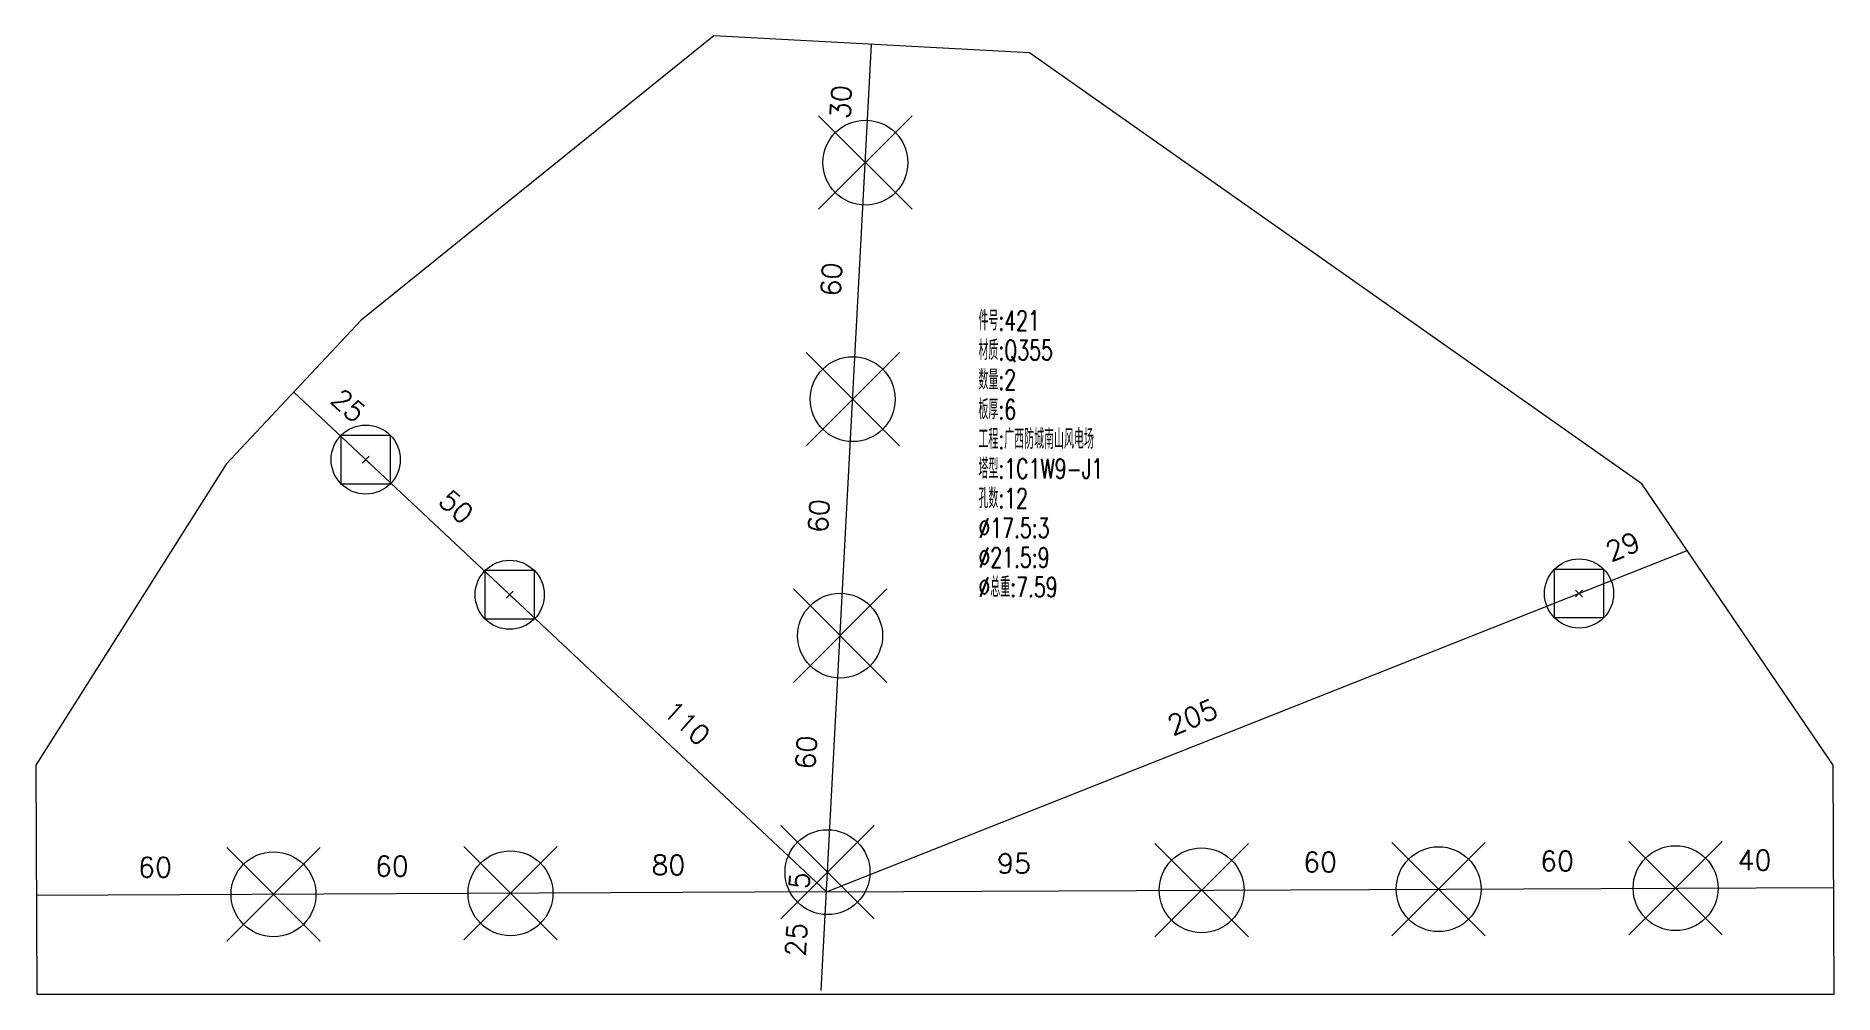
# Model space of a CAD drawing. Extents: x -105 to 10956, y -4548 to 9487.
# Drawn here: x 4138.7 to 4593.9, y 3789.5 to 4032.2 of the extents above; entities that cross this region are included whole.
import ezdxf
from ezdxf.enums import TextEntityAlignment as Align

# ---------------------------------------------------------------- set-up
doc = ezdxf.new("R2010")
doc.units = 0
doc.header["$MEASUREMENT"] = 0
doc.layers.add('1', color=7, linetype='CONTINUOUS', lineweight=25)
doc.layers.add('2', color=7, linetype='CONTINUOUS', lineweight=25)
doc.styles.get("Standard").update_dxf_attribs({"font": 'simplex.shx', "width": 0.7, "height": 3, "bigfont": 'gbhzfs.shx'})

msp = doc.modelspace()

# ---------------------------------------------------------------- texts
at = {"layer": '2', "color": 7, "linetype": 'Continuous', "lineweight": 13}
for s, rotation, p in [('30', 87, (4346.471, 4015.24367)), ('60', 87, (4344.07469, 3970.30752)), ('25', 318, (4215.1004, 3935.61559)), ('50', 318, (4242.44158, 3909.95024)), ('60', 87, (4340.87965, 3910.39265)), ('29', 22, (4541.95266, 3899.18126)), ('110', 318, (4300.76943, 3855.19745)), ('205', 22, (4432.98631, 3855.95292)), ('60', 87, (4337.6846, 3850.47777)), ('5', 87, (4335.95397, 3818.02384)), ('25', 87, (4335.15523, 3803.04513))]:
    msp.add_text(s, height=5, rotation=rotation, dxfattribs=at).set_placement(p, align=Align.BOTTOM_CENTER)
for s, p in [('60', (4228.80452, 3817.88819)), ('80', (4298.80389, 3818.19332)), ('95', (4386.30282, 3818.57782)), ('60', (4463.80199, 3818.92071)), ('60', (4523.80136, 3819.18617)), ('40', (4573.80084, 3819.4074)), ('60', (4168.8051, 3817.62668))]:
    msp.add_text(s, height=5, dxfattribs=at).set_placement(p, align=Align.BOTTOM_CENTER)
at = {"layer": '2', "color": 7, "linetype": 'Continuous', "lineweight": 13, "insert": (4377.30399, 3962.59442), "char_height": 5, "width": 500, "attachment_point": 1, "line_spacing_factor": 0.9}
msp.add_mtext('件号:421\\P材质:Q355\\P数量:2\\P板厚:6\\P工程:广西防城南山风电场\\P塔型:1C1W9-J1\\P孔数:12\\P%%c17.5:3\\P%%c21.5:9\\P%%c总重:7.59', dxfattribs=at)

# ---------------------------------------------------------------- linework, layer by layer
at = {"layer": '1', "color": 7, "linetype": 'Continuous', "lineweight": 18}
for p, q in [((4310.32223, 4032.19266), (4221.04369, 3960.21087)), ((4390.20873, 4027.9326), (4310.32223, 4032.19266)), ((4545.23076, 3918.77004), (4390.20873, 4027.9326)), ((4221.04369, 3960.21087), (4186.82322, 3923.75598)), ((4186.82322, 3923.75598), (4138.67463, 3847.49562)), ((4593.67675, 3847.49561), (4545.23076, 3918.77004)), ((4138.67463, 3847.49562), (4138.92743, 3789.49618)), ((4593.93336, 3789.49618), (4593.67675, 3847.49561)), ((4138.92743, 3789.49618), (4593.93336, 3789.49618))]:
    msp.add_line(p, q, dxfattribs=at)
at = {"layer": '1', "color": 7, "linetype": 'Continuous', "lineweight": 13}
for p, q in [((4336.84296, 3988.2802), (4360.49296, 4011.9302)), ((4360.49296, 3988.2802), (4336.84296, 4011.9302)), ((4333.64791, 3928.36533), (4357.29791, 3952.01533)), ((4357.29791, 3928.36533), (4333.64791, 3952.01533)), ((4215.97466, 3918.68693), (4215.97466, 3931.05943)), ((4215.97466, 3931.05943), (4228.34716, 3931.05943)), ((4228.34716, 3931.05943), (4228.34716, 3918.68693)), ((4221.28591, 3923.99818), (4223.03591, 3925.74818)), ((4223.03591, 3923.99818), (4221.28591, 3925.74818)), ((4228.34716, 3918.68693), (4215.97466, 3918.68693)), ((4523.18231, 3884.77529), (4523.18231, 3897.14779)), ((4523.18231, 3897.14779), (4535.55481, 3897.14779)), ((4535.55481, 3897.14779), (4535.55481, 3884.77529)), ((4252.42955, 3884.46647), (4252.42955, 3896.83897)), ((4252.42955, 3896.83897), (4264.80205, 3896.83897)), ((4264.80205, 3896.83897), (4264.80205, 3884.46647)), ((4257.7408, 3889.77772), (4259.4908, 3891.52772)), ((4259.4908, 3889.77772), (4257.7408, 3891.52772)), ((4330.45287, 3868.45046), (4354.10287, 3892.10046)), ((4354.10287, 3868.45046), (4330.45287, 3892.10046)), ((4528.49356, 3890.08654), (4530.24356, 3891.83654)), ((4530.24356, 3890.08654), (4528.49356, 3891.83654)), ((4264.80205, 3884.46647), (4252.42955, 3884.46647)), ((4535.55481, 3884.77529), (4523.18231, 3884.77529)), ((4327.25783, 3808.53559), (4350.90783, 3832.18559)), ((4350.90783, 3808.53559), (4327.25783, 3832.18559)), ((4186.99288, 3802.93246), (4210.64288, 3826.58246)), ((4210.64288, 3802.93246), (4186.99288, 3826.58246)), ((4246.99231, 3803.19398), (4270.64231, 3826.84398)), ((4270.64231, 3803.19398), (4246.99231, 3826.84398)), ((4421.99058, 3803.963), (4445.64058, 3827.613)), ((4445.64058, 3803.963), (4421.99058, 3827.613)), ((4481.98995, 3804.22847), (4505.63995, 3827.87847)), ((4505.63995, 3804.22847), (4481.98995, 3827.87847)), ((4541.98932, 3804.49393), (4565.63932, 3828.14393)), ((4565.63932, 3804.49393), (4541.98932, 3828.14393))]:
    msp.add_line(p, q, dxfattribs=at)
for centre, radius in [((4348.66796, 4000.1052), 10.75), ((4345.47291, 3940.19033), 10.75), ((4222.16091, 3924.87318), 8.75), ((4258.6158, 3890.65272), 8.75), ((4529.36856, 3890.96154), 8.75), ((4342.27787, 3880.27546), 10.75), ((4339.08283, 3820.36059), 10.75), ((4198.81788, 3814.75746), 10.75), ((4258.81731, 3815.01898), 10.75), ((4433.81558, 3815.788), 10.75), ((4493.81495, 3816.05347), 10.75), ((4553.81432, 3816.31893), 10.75)]:
    msp.add_circle(centre, radius, dxfattribs=at)
at = {"layer": '2', "color": 9, "linetype": 'Continuous', "lineweight": 13}
for p, q in [((4337.48534, 3790.40317), (4350.26552, 4030.06263)), ((4338.8166, 3815.36759), (4203.93343, 3941.9834)), ((4338.81658, 3815.36713), (4556.74929, 3901.82382)), ((4338.81661, 3815.36772), (4138.81846, 3814.49597)), ((4338.81661, 3815.3677), (4593.8139, 3816.49592))]:
    msp.add_line(p, q, dxfattribs=at)

msp.set_redraw_order([(e.dxf.handle, doc.entitydb.next_handle()) for e in msp.query("TEXT MTEXT ATTDEF DIMENSION ARC_DIMENSION")])  # texts and dimensions are drawn at this point

doc.saveas('drawing.dxf')
